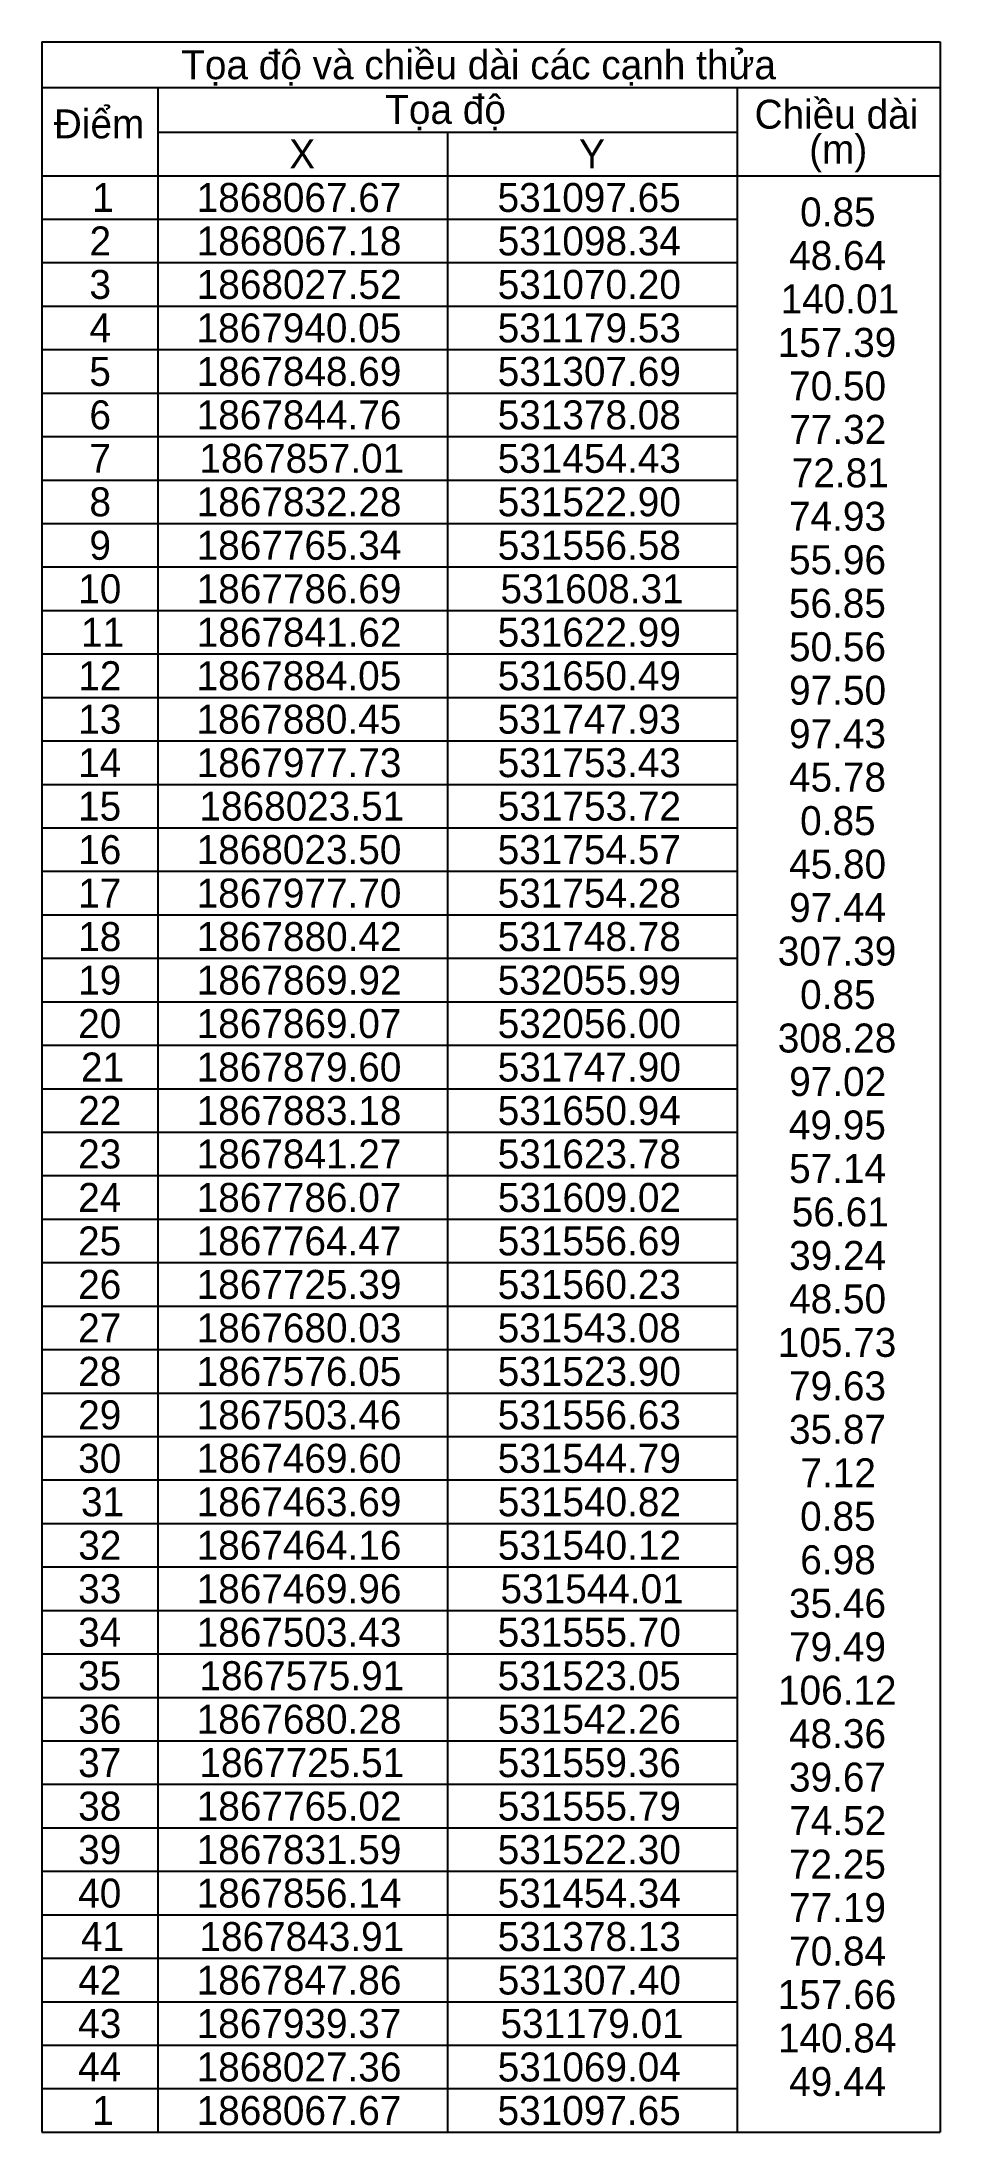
# Model space of a CAD drawing. Extents: x 531066 to 532294, y 1867462 to 1868180.
# Drawn here: x 532216.7 to 532294.2, y 1867999.3 to 1868179.6 of the extents above; entities that cross this region are included whole.
import ezdxf

# ---------------------------------------------------------------- set-up
doc = ezdxf.new("R2010")
doc.units = 0
doc.layers.add('Level 63', color=7, linetype='Continuous')

msp = doc.modelspace()

# ---------------------------------------------------------------- texts
at = {"layer": 'Level 63'}
for s, p in [('Tọa độ và chiều dài các cạnh thửa', (532228.7, 1868176.37)), ('Tọa độ', (532246.3, 1868172.52)), ('Chiều dài', (532278.16, 1868172.1)), ('Điểm', (532217.71, 1868171.27)), ('(m)', (532282.87, 1868169.09)), ('X', (532238.02, 1868168.67)), ('Y', (532263.02, 1868168.67)), ('1', (532221.02, 1868164.92)), ('1868067.67', (532230.03, 1868164.92)), ('531097.65', (532255.99, 1868164.92)), ('0.85', (532282.09, 1868163.67)), ('2', (532220.79, 1868161.17)), ('1868067.18', (532230.03, 1868161.17)), ('531098.34', (532256, 1868161.17)), ('48.64', (532281.14, 1868159.92)), ('3', (532220.78, 1868157.42)), ('1868027.52', (532230.04, 1868157.42)), ('531070.20', (532256, 1868157.42)), ('140.01', (532280.4, 1868156.17)), ('4', (532220.79, 1868153.67)), ('1867940.05', (532230.02, 1868153.67)), ('531179.53', (532256, 1868153.67)), ('157.39', (532280.16, 1868152.42)), ('5', (532220.77, 1868149.92)), ('1867848.69', (532230.03, 1868149.92)), ('531307.69', (532256, 1868149.92)), ('70.50', (532281.14, 1868148.67)), ('6', (532220.78, 1868146.17)), ('1867844.76', (532230.03, 1868146.17)), ('531378.08', (532256, 1868146.17)), ('77.32', (532281.15, 1868144.92)), ('7', (532220.78, 1868142.42)), ('1867857.01', (532230.27, 1868142.42)), ('531454.43', (532256, 1868142.42)), ('72.81', (532281.37, 1868141.17)), ('8', (532220.78, 1868138.67)), ('1867832.28', (532230.03, 1868138.67)), ('531522.90', (532256, 1868138.67)), ('74.93', (532281.13, 1868137.42)), ('9', (532220.78, 1868134.92)), ('1867765.34', (532230.03, 1868134.92)), ('531556.58', (532256, 1868134.92)), ('55.96', (532281.13, 1868133.67)), ('10', (532219.81, 1868131.17)), ('1867786.69', (532230.03, 1868131.17)), ('531608.31', (532256.24, 1868131.17)), ('56.85', (532281.12, 1868129.92)), ('11', (532220.05, 1868127.42)), ('1867841.62', (532230.04, 1868127.42)), ('531622.99', (532256, 1868127.42)), ('50.56', (532281.13, 1868126.17)), ('12', (532219.82, 1868123.67)), ('1867884.05', (532230.02, 1868123.67)), ('531650.49', (532256, 1868123.67)), ('97.50', (532281.14, 1868122.42)), ('13', (532219.81, 1868119.92)), ('1867880.45', (532230.02, 1868119.92)), ('531747.93', (532256, 1868119.92)), ('97.43', (532281.13, 1868118.67)), ('14', (532219.81, 1868116.17)), ('1867977.73', (532230.03, 1868116.17)), ('531753.43', (532256, 1868116.17)), ('45.78', (532281.13, 1868114.92)), ('15', (532219.8, 1868112.42)), ('1868023.51', (532230.27, 1868112.42)), ('531753.72', (532256.01, 1868112.42)), ('0.85', (532282.09, 1868111.17)), ('16', (532219.81, 1868108.67)), ('1868023.50', (532230.03, 1868108.67)), ('531754.57', (532256, 1868108.67)), ('45.80', (532281.14, 1868107.42)), ('17', (532219.81, 1868104.92)), ('1867977.70', (532230.03, 1868104.92)), ('531754.28', (532256, 1868104.92)), ('97.44', (532281.14, 1868103.67)), ('18', (532219.81, 1868101.17)), ('1867880.42', (532230.04, 1868101.17)), ('531748.78', (532256, 1868101.17)), ('307.39', (532280.16, 1868099.92)), ('19', (532219.81, 1868097.42)), ('1867869.92', (532230.04, 1868097.42)), ('532055.99', (532256, 1868097.42)), ('0.85', (532282.09, 1868096.17)), ('20', (532219.81, 1868093.67)), ('1867869.07', (532230.03, 1868093.67)), ('532056.00', (532256, 1868093.67)), ('308.28', (532280.16, 1868092.42)), ('21', (532220.05, 1868089.92)), ('1867879.60', (532230.03, 1868089.92)), ('531747.90', (532256, 1868089.92)), ('97.02', (532281.15, 1868088.67)), ('22', (532219.82, 1868086.17)), ('1867883.18', (532230.03, 1868086.17)), ('531650.94', (532256, 1868086.17)), ('49.95', (532281.12, 1868084.92)), ('23', (532219.81, 1868082.42)), ('1867841.27', (532230.03, 1868082.42)), ('531623.78', (532256, 1868082.42)), ('57.14', (532281.14, 1868081.17)), ('24', (532219.81, 1868078.67)), ('1867786.07', (532230.03, 1868078.67)), ('531609.02', (532256.01, 1868078.67)), ('56.61', (532281.37, 1868077.42)), ('25', (532219.8, 1868074.92)), ('1867764.47', (532230.03, 1868074.92)), ('531556.69', (532256, 1868074.92)), ('39.24', (532281.14, 1868073.67)), ('26', (532219.81, 1868071.17)), ('1867725.39', (532230.03, 1868071.17)), ('531560.23', (532256, 1868071.17)), ('48.50', (532281.14, 1868069.92)), ('27', (532219.81, 1868067.42)), ('1867680.03', (532230.03, 1868067.42)), ('531543.08', (532256, 1868067.42)), ('105.73', (532280.16, 1868066.17)), ('28', (532219.81, 1868063.67)), ('1867576.05', (532230.02, 1868063.67)), ('531523.90', (532256, 1868063.67)), ('79.63', (532281.13, 1868062.42)), ('29', (532219.81, 1868059.92)), ('1867503.46', (532230.03, 1868059.92)), ('531556.63', (532256, 1868059.92)), ('35.87', (532281.13, 1868058.67)), ('30', (532219.81, 1868056.17)), ('1867469.60', (532230.03, 1868056.17)), ('531544.79', (532256, 1868056.17)), ('7.12', (532282.12, 1868054.92)), ('31', (532220.05, 1868052.42)), ('1867463.69', (532230.03, 1868052.42)), ('531540.82', (532256.01, 1868052.42)), ('0.85', (532282.09, 1868051.17)), ('32', (532219.82, 1868048.67)), ('1867464.16', (532230.03, 1868048.67)), ('531540.12', (532256.01, 1868048.67)), ('6.98', (532282.1, 1868047.42)), ('33', (532219.81, 1868044.92)), ('1867469.96', (532230.03, 1868044.92)), ('531544.01', (532256.24, 1868044.92)), ('35.46', (532281.13, 1868043.67)), ('34', (532219.81, 1868041.17)), ('1867503.43', (532230.03, 1868041.17)), ('531555.70', (532256, 1868041.17)), ('79.49', (532281.13, 1868039.92)), ('35', (532219.8, 1868037.42)), ('1867575.91', (532230.27, 1868037.42)), ('531523.05', (532255.99, 1868037.42)), ('106.12', (532280.18, 1868036.17)), ('36', (532219.81, 1868033.67)), ('1867680.28', (532230.03, 1868033.67)), ('531542.26', (532256, 1868033.67)), ('48.36', (532281.13, 1868032.42)), ('37', (532219.81, 1868029.92)), ('1867725.51', (532230.27, 1868029.92)), ('531559.36', (532256, 1868029.92)), ('39.67', (532281.13, 1868028.67)), ('38', (532219.81, 1868026.17)), ('1867765.02', (532230.04, 1868026.17)), ('531555.79', (532256, 1868026.17)), ('74.52', (532281.15, 1868024.92)), ('39', (532219.81, 1868022.42)), ('1867831.59', (532230.03, 1868022.42)), ('531522.30', (532256, 1868022.42)), ('72.25', (532281.12, 1868021.17)), ('40', (532219.81, 1868018.67)), ('1867856.14', (532230.03, 1868018.67)), ('531454.34', (532256, 1868018.67)), ('77.19', (532281.13, 1868017.42)), ('41', (532220.05, 1868014.92)), ('1867843.91', (532230.27, 1868014.92)), ('531378.13', (532256, 1868014.92)), ('70.84', (532281.14, 1868013.67)), ('42', (532219.82, 1868011.17)), ('1867847.86', (532230.03, 1868011.17)), ('531307.40', (532256, 1868011.17)), ('157.66', (532280.16, 1868009.92)), ('43', (532219.81, 1868007.42)), ('1867939.37', (532230.03, 1868007.42)), ('531179.01', (532256.24, 1868007.42)), ('140.84', (532280.17, 1868006.17)), ('44', (532219.81, 1868003.67)), ('1868027.36', (532230.03, 1868003.67)), ('531069.04', (532256, 1868003.67)), ('49.44', (532281.14, 1868002.42)), ('1', (532221.02, 1867999.92)), ('1868067.67', (532230.03, 1867999.92)), ('531097.65', (532255.99, 1867999.92))]:
    msp.add_text(s, height=2.5, dxfattribs=at).set_placement(p)

# ---------------------------------------------------------------- linework, layer by layer
at = {"layer": 'Level 63'}
for p, q in [((532216.67, 1868179.6), (532294.17, 1868179.6)), ((532216.67, 1868179.6), (532216.67, 1867999.3)), ((532294.17, 1868179.6), (532294.17, 1867999.3)), ((532216.67, 1868175.65), (532294.17, 1868175.65)), ((532226.67, 1868175.65), (532226.67, 1867999.3)), ((532276.67, 1868175.65), (532276.67, 1867999.3)), ((532226.67, 1868171.8), (532276.67, 1868171.8)), ((532251.67, 1868171.8), (532251.67, 1867999.3)), ((532216.67, 1868168.05), (532294.17, 1868168.05)), ((532216.67, 1868164.3), (532276.67, 1868164.3)), ((532216.67, 1868160.55), (532276.67, 1868160.55)), ((532216.67, 1868156.8), (532276.67, 1868156.8)), ((532216.67, 1868153.05), (532276.67, 1868153.05)), ((532216.67, 1868149.3), (532276.67, 1868149.3)), ((532216.67, 1868145.55), (532276.67, 1868145.55)), ((532216.67, 1868141.8), (532276.67, 1868141.8)), ((532216.67, 1868138.05), (532276.67, 1868138.05)), ((532216.67, 1868134.3), (532276.67, 1868134.3)), ((532216.67, 1868130.55), (532276.67, 1868130.55)), ((532216.67, 1868126.8), (532276.67, 1868126.8)), ((532216.67, 1868123.05), (532276.67, 1868123.05)), ((532216.67, 1868119.3), (532276.67, 1868119.3)), ((532216.67, 1868115.55), (532276.67, 1868115.55)), ((532216.67, 1868111.8), (532276.67, 1868111.8)), ((532216.67, 1868108.05), (532276.67, 1868108.05)), ((532216.67, 1868104.3), (532276.67, 1868104.3)), ((532216.67, 1868100.55), (532276.67, 1868100.55)), ((532216.67, 1868096.8), (532276.67, 1868096.8)), ((532216.67, 1868093.05), (532276.67, 1868093.05)), ((532216.67, 1868089.3), (532276.67, 1868089.3)), ((532216.67, 1868085.55), (532276.67, 1868085.55)), ((532216.67, 1868081.8), (532276.67, 1868081.8)), ((532216.67, 1868078.05), (532276.67, 1868078.05)), ((532216.67, 1868074.3), (532276.67, 1868074.3)), ((532216.67, 1868070.55), (532276.67, 1868070.55)), ((532216.67, 1868066.8), (532276.67, 1868066.8)), ((532216.67, 1868063.05), (532276.67, 1868063.05)), ((532216.67, 1868059.3), (532276.67, 1868059.3)), ((532216.67, 1868055.55), (532276.67, 1868055.55)), ((532216.67, 1868051.8), (532276.67, 1868051.8)), ((532216.67, 1868048.05), (532276.67, 1868048.05)), ((532216.67, 1868044.3), (532276.67, 1868044.3)), ((532216.67, 1868040.55), (532276.67, 1868040.55)), ((532216.67, 1868036.8), (532276.67, 1868036.8)), ((532216.67, 1868033.05), (532276.67, 1868033.05)), ((532216.67, 1868029.3), (532276.67, 1868029.3)), ((532216.67, 1868025.55), (532276.67, 1868025.55)), ((532216.67, 1868021.8), (532276.67, 1868021.8)), ((532216.67, 1868018.05), (532276.67, 1868018.05)), ((532216.67, 1868014.3), (532276.67, 1868014.3)), ((532216.67, 1868010.55), (532276.67, 1868010.55)), ((532216.67, 1868006.8), (532276.67, 1868006.8)), ((532216.67, 1868003.05), (532276.67, 1868003.05)), ((532216.67, 1867999.3), (532294.17, 1867999.3))]:
    msp.add_line(p, q, dxfattribs=at)

msp.set_redraw_order([(e.dxf.handle, doc.entitydb.next_handle()) for e in msp.query("TEXT MTEXT ATTDEF DIMENSION ARC_DIMENSION")])  # texts and dimensions are drawn at this point

doc.saveas('drawing.dxf')
